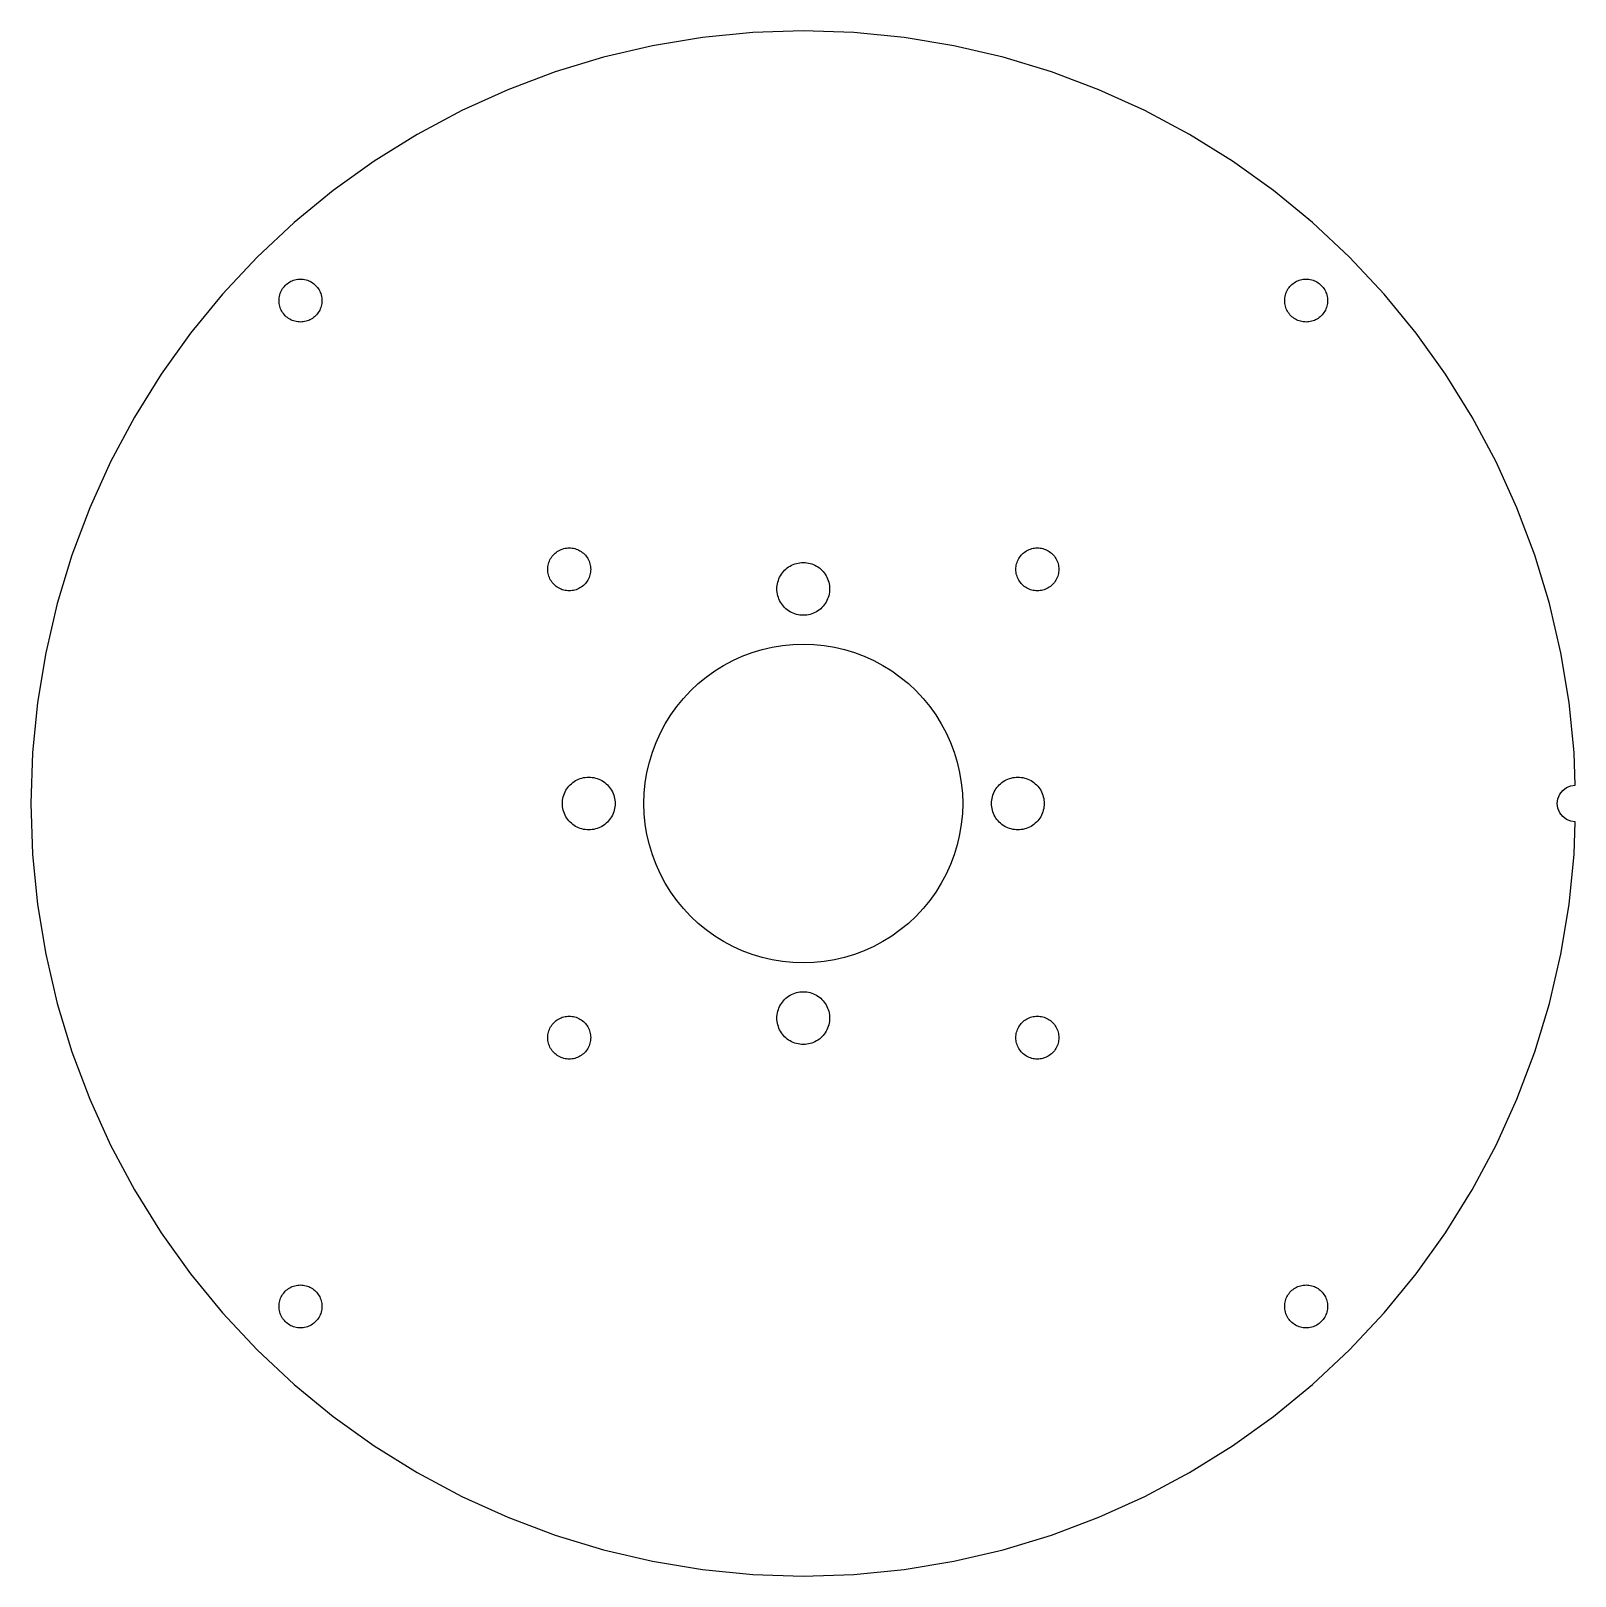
# Model space of a CAD drawing. Header units: metres. Extents: x -63 to 63, y -63 to 63.
import ezdxf

# ---------------------------------------------------------------- set-up
doc = ezdxf.new("R2010")
doc.units = ezdxf.units.M

msp = doc.modelspace()

# ---------------------------------------------------------------- linework, layer by layer
for p, q in [((0, 63), (-4.12039, 62.8651)), ((4.12039, 62.8651), (0, 63)), ((-12.2907, 61.7895), (-16.3056, 60.8533)), ((-8.22314, 62.461), (-12.2907, 61.7895)), ((-4.12039, 62.8651), (-8.22314, 62.461)), ((8.22314, 62.461), (4.12039, 62.8651)), ((12.2907, 61.7895), (8.22314, 62.461)), ((16.3056, 60.8533), (12.2907, 61.7895)), ((-16.3056, 60.8533), (-20.2507, 59.6566)), ((20.2507, 59.6566), (16.3056, 60.8533)), ((-20.2507, 59.6566), (-24.1091, 58.2044)), ((24.1091, 58.2044), (20.2507, 59.6566)), ((-24.1091, 58.2044), (-27.8642, 56.503)), ((27.8642, 56.503), (24.1091, 58.2044)), ((-27.8642, 56.503), (-31.5, 54.5596)), ((31.5, 54.5596), (27.8642, 56.503)), ((-31.5, 54.5596), (-35.0009, 52.3826)), ((35.0009, 52.3826), (31.5, 54.5596)), ((-35.0009, 52.3826), (-38.352, 49.9812)), ((38.352, 49.9812), (35.0009, 52.3826)), ((-38.352, 49.9812), (-41.5388, 47.3659)), ((41.5388, 47.3659), (38.352, 49.9812)), ((-41.5388, 47.3659), (-44.5477, 44.5477)), ((44.5477, 44.5477), (41.5388, 47.3659)), ((-44.5477, 44.5477), (-47.3659, 41.5388)), ((47.3659, 41.5388), (44.5477, 44.5477)), ((-42.6693, 41.5747), (-42.629, 41.6819)), ((-42.629, 41.6819), (-42.5817, 41.7862)), ((-42.5817, 41.7862), (-42.5277, 41.8872)), ((-42.5277, 41.8872), (-42.4673, 41.9844)), ((-42.4673, 41.9844), (-42.4006, 42.0775)), ((-42.4006, 42.0775), (-42.3279, 42.166)), ((-42.3279, 42.166), (-42.2496, 42.2496)), ((-42.2496, 42.2496), (-42.166, 42.3279)), ((-42.166, 42.3279), (-42.0775, 42.4006)), ((-42.0775, 42.4006), (-41.9844, 42.4673)), ((-41.9844, 42.4673), (-41.8872, 42.5277)), ((-41.8872, 42.5277), (-41.7862, 42.5817)), ((-41.7862, 42.5817), (-41.6819, 42.629)), ((-41.6819, 42.629), (-41.5747, 42.6693)), ((-41.5747, 42.6693), (-41.4651, 42.7026)), ((-41.4651, 42.7026), (-41.3536, 42.7286)), ((-41.3536, 42.7286), (-41.2406, 42.7472)), ((-41.2406, 42.7472), (-41.1266, 42.7584)), ((-41.1266, 42.7584), (-41.0122, 42.7622)), ((-41.0122, 42.7622), (-40.8977, 42.7584)), ((-40.8977, 42.7584), (-40.7838, 42.7472)), ((-40.7838, 42.7472), (-40.6708, 42.7286)), ((-40.6708, 42.7286), (-40.5592, 42.7026)), ((-40.5592, 42.7026), (-40.4497, 42.6693)), ((-40.4497, 42.6693), (-40.3425, 42.629)), ((-40.3425, 42.629), (-40.2382, 42.5817)), ((-40.2382, 42.5817), (-40.1372, 42.5277)), ((-40.1372, 42.5277), (-40.0399, 42.4673)), ((-40.0399, 42.4673), (-39.9469, 42.4006)), ((-39.9469, 42.4006), (-39.8583, 42.3279)), ((-39.8583, 42.3279), (-39.7747, 42.2496)), ((-39.7747, 42.2496), (-39.6965, 42.166)), ((-39.6965, 42.166), (-39.6238, 42.0775)), ((-39.6238, 42.0775), (-39.5571, 41.9844)), ((-39.5571, 41.9844), (-39.4966, 41.8872)), ((-39.4966, 41.8872), (-39.4427, 41.7862)), ((-39.4427, 41.7862), (-39.3954, 41.6819)), ((-39.3954, 41.6819), (-39.3551, 41.5747)), ((39.3551, 41.5747), (39.3954, 41.6819)), ((39.3954, 41.6819), (39.4427, 41.7862)), ((39.4427, 41.7862), (39.4966, 41.8872)), ((39.4966, 41.8872), (39.5571, 41.9844)), ((39.5571, 41.9844), (39.6238, 42.0775)), ((39.6238, 42.0775), (39.6965, 42.166)), ((39.6965, 42.166), (39.7747, 42.2496)), ((39.7747, 42.2496), (39.8583, 42.3279)), ((39.8583, 42.3279), (39.9469, 42.4006)), ((39.9469, 42.4006), (40.0399, 42.4673)), ((40.0399, 42.4673), (40.1372, 42.5277)), ((40.1372, 42.5277), (40.2382, 42.5817)), ((40.2382, 42.5817), (40.3425, 42.629)), ((40.3425, 42.629), (40.4497, 42.6693)), ((40.4497, 42.6693), (40.5592, 42.7026)), ((40.5592, 42.7026), (40.6708, 42.7286)), ((40.6708, 42.7286), (40.7838, 42.7472)), ((40.7838, 42.7472), (40.8977, 42.7584)), ((40.8977, 42.7584), (41.0122, 42.7622)), ((41.0122, 42.7622), (41.1266, 42.7584)), ((41.1266, 42.7584), (41.2406, 42.7472)), ((41.2406, 42.7472), (41.3536, 42.7286)), ((41.3536, 42.7286), (41.4651, 42.7026)), ((41.4651, 42.7026), (41.5747, 42.6693)), ((41.5747, 42.6693), (41.6819, 42.629)), ((41.6819, 42.629), (41.7862, 42.5817)), ((41.7862, 42.5817), (41.8872, 42.5277)), ((41.8872, 42.5277), (41.9844, 42.4673)), ((41.9844, 42.4673), (42.0775, 42.4006)), ((42.0775, 42.4006), (42.166, 42.3279)), ((42.166, 42.3279), (42.2496, 42.2496)), ((42.2496, 42.2496), (42.3279, 42.166)), ((42.3279, 42.166), (42.4006, 42.0775)), ((42.4006, 42.0775), (42.4673, 41.9844)), ((42.4673, 41.9844), (42.5277, 41.8872)), ((42.5277, 41.8872), (42.5817, 41.7862)), ((42.5817, 41.7862), (42.629, 41.6819)), ((42.629, 41.6819), (42.6693, 41.5747)), ((-47.3659, 41.5388), (-49.9812, 38.352)), ((-42.7622, 41.0122), (-42.7584, 41.1266)), ((-42.7584, 40.8977), (-42.7622, 41.0122)), ((-42.7584, 41.1266), (-42.7472, 41.2406)), ((-42.7472, 40.7838), (-42.7584, 40.8977)), ((-42.7472, 41.2406), (-42.7286, 41.3536)), ((-42.7286, 40.6708), (-42.7472, 40.7838)), ((-42.7286, 41.3536), (-42.7026, 41.4651)), ((-42.7026, 40.5592), (-42.7286, 40.6708)), ((-42.7026, 41.4651), (-42.6693, 41.5747)), ((-42.6693, 40.4497), (-42.7026, 40.5592)), ((-42.629, 40.3425), (-42.6693, 40.4497)), ((-42.5817, 40.2382), (-42.629, 40.3425)), ((-39.3954, 40.3425), (-39.4427, 40.2382)), ((-39.3551, 40.4497), (-39.3954, 40.3425)), ((-39.3551, 41.5747), (-39.3218, 41.4651)), ((-39.3218, 40.5592), (-39.3551, 40.4497)), ((-39.3218, 41.4651), (-39.2958, 41.3536)), ((-39.2958, 40.6708), (-39.3218, 40.5592)), ((-39.2958, 41.3536), (-39.2772, 41.2406)), ((-39.2772, 40.7838), (-39.2958, 40.6708)), ((-39.2772, 41.2406), (-39.2659, 41.1266)), ((-39.2659, 40.8977), (-39.2772, 40.7838)), ((-39.2659, 41.1266), (-39.2622, 41.0122)), ((-39.2622, 41.0122), (-39.2659, 40.8977)), ((39.2622, 41.0122), (39.2659, 41.1266)), ((39.2659, 40.8977), (39.2622, 41.0122)), ((39.2659, 41.1266), (39.2772, 41.2406)), ((39.2772, 40.7838), (39.2659, 40.8977)), ((39.2772, 41.2406), (39.2958, 41.3536)), ((39.2958, 40.6708), (39.2772, 40.7838)), ((39.2958, 41.3536), (39.3218, 41.4651)), ((39.3218, 40.5592), (39.2958, 40.6708)), ((39.3218, 41.4651), (39.3551, 41.5747)), ((39.3551, 40.4497), (39.3218, 40.5592)), ((39.3954, 40.3425), (39.3551, 40.4497)), ((39.4427, 40.2382), (39.3954, 40.3425)), ((42.629, 40.3425), (42.5817, 40.2382)), ((42.6693, 40.4497), (42.629, 40.3425)), ((42.6693, 41.5747), (42.7026, 41.4651)), ((42.7026, 40.5592), (42.6693, 40.4497)), ((42.7026, 41.4651), (42.7286, 41.3536)), ((42.7286, 40.6708), (42.7026, 40.5592)), ((42.7286, 41.3536), (42.7472, 41.2406)), ((42.7472, 40.7838), (42.7286, 40.6708)), ((42.7472, 41.2406), (42.7584, 41.1266)), ((42.7584, 40.8977), (42.7472, 40.7838)), ((42.7584, 41.1266), (42.7622, 41.0122)), ((42.7622, 41.0122), (42.7584, 40.8977)), ((49.9812, 38.352), (47.3659, 41.5388)), ((-42.5277, 40.1372), (-42.5817, 40.2382)), ((-42.4673, 40.0399), (-42.5277, 40.1372)), ((-42.4006, 39.9469), (-42.4673, 40.0399)), ((-42.3279, 39.8583), (-42.4006, 39.9469)), ((-42.2496, 39.7747), (-42.3279, 39.8583)), ((-42.166, 39.6965), (-42.2496, 39.7747)), ((-42.0775, 39.6238), (-42.166, 39.6965)), ((-41.9844, 39.5571), (-42.0775, 39.6238)), ((-41.8872, 39.4966), (-41.9844, 39.5571)), ((-41.7862, 39.4427), (-41.8872, 39.4966)), ((-41.6819, 39.3954), (-41.7862, 39.4427)), ((-41.5747, 39.3551), (-41.6819, 39.3954)), ((-41.4651, 39.3218), (-41.5747, 39.3551)), ((-41.3536, 39.2958), (-41.4651, 39.3218)), ((-41.2406, 39.2772), (-41.3536, 39.2958)), ((-41.1266, 39.2659), (-41.2406, 39.2772)), ((-41.0122, 39.2622), (-41.1266, 39.2659)), ((-40.8977, 39.2659), (-41.0122, 39.2622)), ((-40.7838, 39.2772), (-40.8977, 39.2659)), ((-40.6708, 39.2958), (-40.7838, 39.2772)), ((-40.5592, 39.3218), (-40.6708, 39.2958)), ((-40.4497, 39.3551), (-40.5592, 39.3218)), ((-40.3425, 39.3954), (-40.4497, 39.3551)), ((-40.2382, 39.4427), (-40.3425, 39.3954)), ((-40.1372, 39.4966), (-40.2382, 39.4427)), ((-40.0399, 39.5571), (-40.1372, 39.4966)), ((-39.9469, 39.6238), (-40.0399, 39.5571)), ((-39.8583, 39.6965), (-39.9469, 39.6238)), ((-39.7747, 39.7747), (-39.8583, 39.6965)), ((-39.6965, 39.8583), (-39.7747, 39.7747)), ((-39.6238, 39.9469), (-39.6965, 39.8583)), ((-39.5571, 40.0399), (-39.6238, 39.9469)), ((-39.4966, 40.1372), (-39.5571, 40.0399)), ((-39.4427, 40.2382), (-39.4966, 40.1372)), ((39.4966, 40.1372), (39.4427, 40.2382)), ((39.5571, 40.0399), (39.4966, 40.1372)), ((39.6238, 39.9469), (39.5571, 40.0399)), ((39.6965, 39.8583), (39.6238, 39.9469)), ((39.7747, 39.7747), (39.6965, 39.8583)), ((39.8583, 39.6965), (39.7747, 39.7747)), ((39.9469, 39.6238), (39.8583, 39.6965)), ((40.0399, 39.5571), (39.9469, 39.6238)), ((40.1372, 39.4966), (40.0399, 39.5571)), ((40.2382, 39.4427), (40.1372, 39.4966)), ((40.3425, 39.3954), (40.2382, 39.4427)), ((40.4497, 39.3551), (40.3425, 39.3954)), ((40.5592, 39.3218), (40.4497, 39.3551)), ((40.6708, 39.2958), (40.5592, 39.3218)), ((40.7838, 39.2772), (40.6708, 39.2958)), ((40.8977, 39.2659), (40.7838, 39.2772)), ((41.0122, 39.2622), (40.8977, 39.2659)), ((41.1266, 39.2659), (41.0122, 39.2622)), ((41.2406, 39.2772), (41.1266, 39.2659)), ((41.3536, 39.2958), (41.2406, 39.2772)), ((41.4651, 39.3218), (41.3536, 39.2958)), ((41.5747, 39.3551), (41.4651, 39.3218)), ((41.6819, 39.3954), (41.5747, 39.3551)), ((41.7862, 39.4427), (41.6819, 39.3954)), ((41.8872, 39.4966), (41.7862, 39.4427)), ((41.9844, 39.5571), (41.8872, 39.4966)), ((42.0775, 39.6238), (41.9844, 39.5571)), ((42.166, 39.6965), (42.0775, 39.6238)), ((42.2496, 39.7747), (42.166, 39.6965)), ((42.3279, 39.8583), (42.2496, 39.7747)), ((42.4006, 39.9469), (42.3279, 39.8583)), ((42.4673, 40.0399), (42.4006, 39.9469)), ((42.5277, 40.1372), (42.4673, 40.0399)), ((42.5817, 40.2382), (42.5277, 40.1372)), ((-49.9812, 38.352), (-52.3826, 35.0009)), ((52.3826, 35.0009), (49.9812, 38.352)), ((-52.3826, 35.0009), (-54.5596, 31.5)), ((54.5596, 31.5), (52.3826, 35.0009)), ((-54.5596, 31.5), (-56.503, 27.8642)), ((56.503, 27.8642), (54.5596, 31.5)), ((-56.503, 27.8642), (-58.2044, 24.1091)), ((58.2044, 24.1091), (56.503, 27.8642)), ((-58.2044, 24.1091), (-59.6566, 20.2507)), ((59.6566, 20.2507), (58.2044, 24.1091)), ((-59.6566, 20.2507), (-60.8533, 16.3056)), ((-20.4802, 20.1572), (-20.4076, 20.2457)), ((-20.4076, 20.2457), (-20.3293, 20.3293)), ((-20.3293, 20.3293), (-20.2457, 20.4076)), ((-20.2457, 20.4076), (-20.1572, 20.4802)), ((-20.1572, 20.4802), (-20.0641, 20.547)), ((-20.0641, 20.547), (-19.9669, 20.6074)), ((-19.9669, 20.6074), (-19.8659, 20.6614)), ((-19.8659, 20.6614), (-19.7616, 20.7087)), ((-19.7616, 20.7087), (-19.6544, 20.749)), ((-19.6544, 20.749), (-19.5448, 20.7822)), ((-19.5448, 20.7822), (-19.4333, 20.8082)), ((-19.4333, 20.8082), (-19.3203, 20.8269)), ((-19.3203, 20.8269), (-19.2063, 20.8381)), ((-19.2063, 20.8381), (-19.0919, 20.8419)), ((-19.0919, 20.8419), (-18.9774, 20.8381)), ((-18.9774, 20.8381), (-18.8634, 20.8269)), ((-18.8634, 20.8269), (-18.7505, 20.8082)), ((-18.7505, 20.8082), (-18.6389, 20.7822)), ((-18.6389, 20.7822), (-18.5294, 20.749)), ((-18.5294, 20.749), (-18.4222, 20.7087)), ((-18.4222, 20.7087), (-18.3179, 20.6614)), ((-18.3179, 20.6614), (-18.2169, 20.6074)), ((-18.2169, 20.6074), (-18.1196, 20.547)), ((-18.1196, 20.547), (-18.0266, 20.4802)), ((-18.0266, 20.4802), (-17.938, 20.4076)), ((-17.938, 20.4076), (-17.8544, 20.3293)), ((-17.8544, 20.3293), (-17.7762, 20.2457)), ((-17.7762, 20.2457), (-17.7035, 20.1572)), ((17.7035, 20.1572), (17.7762, 20.2457)), ((17.7762, 20.2457), (17.8544, 20.3293)), ((17.8544, 20.3293), (17.938, 20.4076)), ((17.938, 20.4076), (18.0266, 20.4802)), ((18.0266, 20.4802), (18.1196, 20.547)), ((18.1196, 20.547), (18.2169, 20.6074)), ((18.2169, 20.6074), (18.3179, 20.6614)), ((18.3179, 20.6614), (18.4222, 20.7087)), ((18.4222, 20.7087), (18.5294, 20.749)), ((18.5294, 20.749), (18.6389, 20.7822)), ((18.6389, 20.7822), (18.7505, 20.8082)), ((18.7505, 20.8082), (18.8634, 20.8269)), ((18.8634, 20.8269), (18.9774, 20.8381)), ((18.9774, 20.8381), (19.0919, 20.8419)), ((19.0919, 20.8419), (19.2063, 20.8381)), ((19.2063, 20.8381), (19.3203, 20.8269)), ((19.3203, 20.8269), (19.4333, 20.8082)), ((19.4333, 20.8082), (19.5448, 20.7822)), ((19.5448, 20.7822), (19.6544, 20.749)), ((19.6544, 20.749), (19.7616, 20.7087)), ((19.7616, 20.7087), (19.8659, 20.6614)), ((19.8659, 20.6614), (19.9669, 20.6074)), ((19.9669, 20.6074), (20.0641, 20.547)), ((20.0641, 20.547), (20.1572, 20.4802)), ((20.1572, 20.4802), (20.2457, 20.4076)), ((20.2457, 20.4076), (20.3293, 20.3293)), ((20.3293, 20.3293), (20.4076, 20.2457)), ((20.4076, 20.2457), (20.4802, 20.1572)), ((60.8533, 16.3056), (59.6566, 20.2507)), ((-20.8419, 19.0919), (-20.8381, 19.2063)), ((-20.8381, 18.9774), (-20.8419, 19.0919)), ((-20.8381, 19.2063), (-20.8269, 19.3203)), ((-20.8269, 18.8634), (-20.8381, 18.9774)), ((-20.8269, 19.3203), (-20.8082, 19.4333)), ((-20.8082, 19.4333), (-20.7822, 19.5448)), ((-20.7822, 19.5448), (-20.749, 19.6544)), ((-20.749, 19.6544), (-20.7087, 19.7616)), ((-20.7087, 19.7616), (-20.6614, 19.8659)), ((-20.6614, 19.8659), (-20.6074, 19.9669)), ((-20.6074, 19.9669), (-20.547, 20.0641)), ((-20.547, 20.0641), (-20.4802, 20.1572)), ((-17.7035, 20.1572), (-17.6368, 20.0641)), ((-17.6368, 20.0641), (-17.5763, 19.9669)), ((-17.5763, 19.9669), (-17.5224, 19.8659)), ((-17.5224, 19.8659), (-17.4751, 19.7616)), ((-17.4751, 19.7616), (-17.4348, 19.6544)), ((-17.4348, 19.6544), (-17.4015, 19.5448)), ((-17.4015, 19.5448), (-17.3755, 19.4333)), ((-17.3755, 19.4333), (-17.3568, 19.3203)), ((-17.3568, 19.3203), (-17.3456, 19.2063)), ((-17.3456, 18.9774), (-17.3568, 18.8634)), ((-17.3456, 19.2063), (-17.3419, 19.0919)), ((-17.3419, 19.0919), (-17.3456, 18.9774)), ((-1.7057, 18.8088), (-1.61646, 18.9176)), ((-1.61646, 18.9176), (-1.52028, 19.0203)), ((-1.52028, 19.0203), (-1.41759, 19.1165)), ((-1.41759, 19.1165), (-1.30882, 19.2057)), ((-1.30882, 19.2057), (-1.19447, 19.2877)), ((-1.19447, 19.2877), (-1.075, 19.362)), ((-1.075, 19.362), (-0.950912, 19.4283)), ((-0.950912, 19.4283), (-0.822769, 19.4863)), ((-0.822769, 19.4863), (-0.691086, 19.5359)), ((-0.691086, 19.5359), (-0.556458, 19.5767)), ((-0.556458, 19.5767), (-0.419434, 19.6087)), ((-0.419434, 19.6087), (-0.280624, 19.6316)), ((-0.280624, 19.6316), (-0.14061, 19.6454)), ((-0.14061, 19.6454), (0, 19.65)), ((0, 19.65), (0.14061, 19.6454)), ((0.14061, 19.6454), (0.280624, 19.6316)), ((0.280624, 19.6316), (0.419434, 19.6087)), ((0.419434, 19.6087), (0.556458, 19.5767)), ((0.556458, 19.5767), (0.691086, 19.5359)), ((0.691086, 19.5359), (0.822769, 19.4863)), ((0.822769, 19.4863), (0.950912, 19.4283)), ((0.950912, 19.4283), (1.075, 19.362)), ((1.075, 19.362), (1.19447, 19.2877)), ((1.19447, 19.2877), (1.30882, 19.2057)), ((1.30882, 19.2057), (1.41759, 19.1165)), ((1.41759, 19.1165), (1.52028, 19.0203)), ((1.52028, 19.0203), (1.61646, 18.9176)), ((1.61646, 18.9176), (1.7057, 18.8088)), ((17.3419, 19.0919), (17.3456, 19.2063)), ((17.3456, 18.9774), (17.3419, 19.0919)), ((17.3456, 19.2063), (17.3568, 19.3203)), ((17.3568, 18.8634), (17.3456, 18.9774)), ((17.3568, 19.3203), (17.3755, 19.4333)), ((17.3755, 19.4333), (17.4015, 19.5448)), ((17.4015, 19.5448), (17.4348, 19.6544)), ((17.4348, 19.6544), (17.4751, 19.7616)), ((17.4751, 19.7616), (17.5224, 19.8659)), ((17.5224, 19.8659), (17.5763, 19.9669)), ((17.5763, 19.9669), (17.6368, 20.0641)), ((17.6368, 20.0641), (17.7035, 20.1572)), ((20.4802, 20.1572), (20.547, 20.0641)), ((20.547, 20.0641), (20.6074, 19.9669)), ((20.6074, 19.9669), (20.6614, 19.8659)), ((20.6614, 19.8659), (20.7087, 19.7616)), ((20.7087, 19.7616), (20.749, 19.6544)), ((20.749, 19.6544), (20.7822, 19.5448)), ((20.7822, 19.5448), (20.8082, 19.4333)), ((20.8082, 19.4333), (20.8269, 19.3203)), ((20.8269, 19.3203), (20.8381, 19.2063)), ((20.8381, 18.9774), (20.8269, 18.8634)), ((20.8381, 19.2063), (20.8419, 19.0919)), ((20.8419, 19.0919), (20.8381, 18.9774)), ((-20.8082, 18.7505), (-20.8269, 18.8634)), ((-20.7822, 18.6389), (-20.8082, 18.7505)), ((-20.749, 18.5294), (-20.7822, 18.6389)), ((-20.7087, 18.4222), (-20.749, 18.5294)), ((-20.6614, 18.3179), (-20.7087, 18.4222)), ((-20.6074, 18.2169), (-20.6614, 18.3179)), ((-20.547, 18.1196), (-20.6074, 18.2169)), ((-20.4802, 18.0266), (-20.547, 18.1196)), ((-20.4076, 17.938), (-20.4802, 18.0266)), ((-20.3293, 17.8544), (-20.4076, 17.938)), ((-20.2457, 17.7762), (-20.3293, 17.8544)), ((-20.1572, 17.7035), (-20.2457, 17.7762)), ((-20.0641, 17.6368), (-20.1572, 17.7035)), ((-18.0266, 17.7035), (-18.1196, 17.6368)), ((-17.938, 17.7762), (-18.0266, 17.7035)), ((-17.8544, 17.8544), (-17.938, 17.7762)), ((-17.7762, 17.938), (-17.8544, 17.8544)), ((-17.7035, 18.0266), (-17.7762, 17.938)), ((-17.6368, 18.1196), (-17.7035, 18.0266)), ((-17.5763, 18.2169), (-17.6368, 18.1196)), ((-17.5224, 18.3179), (-17.5763, 18.2169)), ((-17.4751, 18.4222), (-17.5224, 18.3179)), ((-17.4348, 18.5294), (-17.4751, 18.4222)), ((-17.4015, 18.6389), (-17.4348, 18.5294)), ((-17.3755, 18.7505), (-17.4015, 18.6389)), ((-17.3568, 18.8634), (-17.3755, 18.7505)), ((-2.14999, 17.5), (-2.14539, 17.6406)), ((-2.14539, 17.6406), (-2.13159, 17.7806)), ((-2.13159, 17.7806), (-2.10867, 17.9194)), ((-2.10867, 17.9194), (-2.07674, 18.0565)), ((-2.07674, 18.0565), (-2.03589, 18.1911)), ((-2.03589, 18.1911), (-1.98633, 18.3228)), ((-1.98633, 18.3228), (-1.92827, 18.4509)), ((-1.92827, 18.4509), (-1.86195, 18.575)), ((-1.86195, 18.575), (-1.78766, 18.6945)), ((-1.78766, 18.6945), (-1.7057, 18.8088)), ((1.7057, 18.8088), (1.78766, 18.6945)), ((1.78766, 18.6945), (1.86195, 18.575)), ((1.86195, 18.575), (1.92827, 18.4509)), ((1.92827, 18.4509), (1.98633, 18.3228)), ((1.98633, 18.3228), (2.03589, 18.1911)), ((2.03589, 18.1911), (2.07674, 18.0565)), ((2.07674, 18.0565), (2.10867, 17.9194)), ((2.10867, 17.9194), (2.13159, 17.7806)), ((2.13159, 17.7806), (2.14539, 17.6406)), ((2.14539, 17.6406), (2.14999, 17.5)), ((17.3755, 18.7505), (17.3568, 18.8634)), ((17.4015, 18.6389), (17.3755, 18.7505)), ((17.4348, 18.5294), (17.4015, 18.6389)), ((17.4751, 18.4222), (17.4348, 18.5294)), ((17.5224, 18.3179), (17.4751, 18.4222)), ((17.5763, 18.2169), (17.5224, 18.3179)), ((17.6368, 18.1196), (17.5763, 18.2169)), ((17.7035, 18.0266), (17.6368, 18.1196)), ((17.7762, 17.938), (17.7035, 18.0266)), ((17.8544, 17.8544), (17.7762, 17.938)), ((17.938, 17.7762), (17.8544, 17.8544)), ((18.0266, 17.7035), (17.938, 17.7762)), ((18.1196, 17.6368), (18.0266, 17.7035)), ((20.1572, 17.7035), (20.0641, 17.6368)), ((20.2457, 17.7762), (20.1572, 17.7035)), ((20.3293, 17.8544), (20.2457, 17.7762)), ((20.4076, 17.938), (20.3293, 17.8544)), ((20.4802, 18.0266), (20.4076, 17.938)), ((20.547, 18.1196), (20.4802, 18.0266)), ((20.6074, 18.2169), (20.547, 18.1196)), ((20.6614, 18.3179), (20.6074, 18.2169)), ((20.7087, 18.4222), (20.6614, 18.3179)), ((20.749, 18.5294), (20.7087, 18.4222)), ((20.7822, 18.6389), (20.749, 18.5294)), ((20.8082, 18.7505), (20.7822, 18.6389)), ((20.8269, 18.8634), (20.8082, 18.7505)), ((-19.9669, 17.5763), (-20.0641, 17.6368)), ((-19.8659, 17.5224), (-19.9669, 17.5763)), ((-19.7616, 17.4751), (-19.8659, 17.5224)), ((-19.6544, 17.4348), (-19.7616, 17.4751)), ((-19.5448, 17.4015), (-19.6544, 17.4348)), ((-19.4333, 17.3755), (-19.5448, 17.4015)), ((-19.3203, 17.3568), (-19.4333, 17.3755)), ((-19.2063, 17.3456), (-19.3203, 17.3568)), ((-19.0919, 17.3419), (-19.2063, 17.3456)), ((-18.9774, 17.3456), (-19.0919, 17.3419)), ((-18.8634, 17.3568), (-18.9774, 17.3456)), ((-18.7505, 17.3755), (-18.8634, 17.3568)), ((-18.6389, 17.4015), (-18.7505, 17.3755)), ((-18.5294, 17.4348), (-18.6389, 17.4015)), ((-18.4222, 17.4751), (-18.5294, 17.4348)), ((-18.3179, 17.5224), (-18.4222, 17.4751)), ((-18.2169, 17.5763), (-18.3179, 17.5224)), ((-18.1196, 17.6368), (-18.2169, 17.5763)), ((-2.14539, 17.3594), (-2.14999, 17.5)), ((-2.13159, 17.2194), (-2.14539, 17.3594)), ((-2.10867, 17.0806), (-2.13159, 17.2194)), ((-2.07674, 16.9435), (-2.10867, 17.0806)), ((-2.03589, 16.8089), (-2.07674, 16.9435)), ((-1.98633, 16.6772), (-2.03589, 16.8089)), ((-1.92827, 16.5491), (-1.98633, 16.6772)), ((-1.86195, 16.425), (-1.92827, 16.5491)), ((-1.78766, 16.3055), (-1.86195, 16.425)), ((1.86195, 16.425), (1.78766, 16.3055)), ((1.92827, 16.5491), (1.86195, 16.425)), ((1.98633, 16.6772), (1.92827, 16.5491)), ((2.03589, 16.8089), (1.98633, 16.6772)), ((2.07674, 16.9435), (2.03589, 16.8089)), ((2.10867, 17.0806), (2.07674, 16.9435)), ((2.13159, 17.2194), (2.10867, 17.0806)), ((2.14539, 17.3594), (2.13159, 17.2194)), ((2.14999, 17.5), (2.14539, 17.3594)), ((18.2169, 17.5763), (18.1196, 17.6368)), ((18.3179, 17.5224), (18.2169, 17.5763)), ((18.4222, 17.4751), (18.3179, 17.5224)), ((18.5294, 17.4348), (18.4222, 17.4751)), ((18.6389, 17.4015), (18.5294, 17.4348)), ((18.7505, 17.3755), (18.6389, 17.4015)), ((18.8634, 17.3568), (18.7505, 17.3755)), ((18.9774, 17.3456), (18.8634, 17.3568)), ((19.0919, 17.3419), (18.9774, 17.3456)), ((19.2063, 17.3456), (19.0919, 17.3419)), ((19.3203, 17.3568), (19.2063, 17.3456)), ((19.4333, 17.3755), (19.3203, 17.3568)), ((19.5448, 17.4015), (19.4333, 17.3755)), ((19.6544, 17.4348), (19.5448, 17.4015)), ((19.7616, 17.4751), (19.6544, 17.4348)), ((19.8659, 17.5224), (19.7616, 17.4751)), ((19.9669, 17.5763), (19.8659, 17.5224)), ((20.0641, 17.6368), (19.9669, 17.5763)), ((-60.8533, 16.3056), (-61.7895, 12.2907)), ((-1.7057, 16.1912), (-1.78766, 16.3055)), ((-1.61646, 16.0824), (-1.7057, 16.1912)), ((-1.52028, 15.9797), (-1.61646, 16.0824)), ((-1.41759, 15.8835), (-1.52028, 15.9797)), ((-1.30882, 15.7943), (-1.41759, 15.8835)), ((-1.19447, 15.7123), (-1.30882, 15.7943)), ((-1.075, 15.638), (-1.19447, 15.7123)), ((-0.950912, 15.5717), (-1.075, 15.638)), ((-0.822769, 15.5137), (-0.950912, 15.5717)), ((-0.691086, 15.4641), (-0.822769, 15.5137)), ((-0.556458, 15.4232), (-0.691086, 15.4641)), ((-0.419434, 15.3913), (-0.556458, 15.4232)), ((-0.280624, 15.3684), (-0.419434, 15.3913)), ((-0.14061, 15.3546), (-0.280624, 15.3684)), ((0, 15.35), (-0.14061, 15.3546)), ((0.14061, 15.3546), (0, 15.35)), ((0.280624, 15.3684), (0.14061, 15.3546)), ((0.419434, 15.3913), (0.280624, 15.3684)), ((0.556458, 15.4232), (0.419434, 15.3913)), ((0.691086, 15.4641), (0.556458, 15.4232)), ((0.822769, 15.5137), (0.691086, 15.4641)), ((0.950912, 15.5717), (0.822769, 15.5137)), ((1.075, 15.638), (0.950912, 15.5717)), ((1.19447, 15.7123), (1.075, 15.638)), ((1.30882, 15.7943), (1.19447, 15.7123)), ((1.41759, 15.8835), (1.30882, 15.7943)), ((1.52028, 15.9797), (1.41759, 15.8835)), ((1.61646, 16.0824), (1.52028, 15.9797)), ((1.7057, 16.1912), (1.61646, 16.0824)), ((1.78766, 16.3055), (1.7057, 16.1912)), ((61.7895, 12.2907), (60.8533, 16.3056)), ((-3.36464, 12.557), (-2.53616, 12.7502)), ((-2.53616, 12.7502), (-1.69684, 12.8888)), ((-1.69684, 12.8888), (-0.850235, 12.9722)), ((-0.850235, 12.9722), (0, 13)), ((0, 13), (0.850235, 12.9722)), ((0.850235, 12.9722), (1.69684, 12.8888)), ((1.69684, 12.8888), (2.53616, 12.7502)), ((2.53616, 12.7502), (3.36464, 12.557)), ((-61.7895, 12.2907), (-62.461, 8.22314)), ((-6.5, 11.2583), (-5.74974, 11.6593)), ((-5.74974, 11.6593), (-4.97488, 12.0104)), ((-4.97488, 12.0104), (-4.17871, 12.3101)), ((-4.17871, 12.3101), (-3.36464, 12.557)), ((3.36464, 12.557), (4.17871, 12.3101)), ((4.17871, 12.3101), (4.97488, 12.0104)), ((4.97488, 12.0104), (5.74974, 11.6593)), ((5.74974, 11.6593), (6.5, 11.2583)), ((62.461, 8.22314), (61.7895, 12.2907)), ((-8.57149, 9.77391), (-7.91389, 10.3136)), ((-7.91389, 10.3136), (-7.22241, 10.8091)), ((-7.22241, 10.8091), (-6.5, 11.2583)), ((6.5, 11.2583), (7.22241, 10.8091)), ((7.22241, 10.8091), (7.91389, 10.3136)), ((7.91389, 10.3136), (8.57149, 9.77391)), ((-9.77391, 8.57149), (-9.19238, 9.19238)), ((-9.19238, 9.19238), (-8.57149, 9.77391)), ((8.57149, 9.77391), (9.19238, 9.19238)), ((9.19238, 9.19238), (9.77391, 8.57149)), ((-62.461, 8.22314), (-62.8651, 4.12039)), ((-10.8091, 7.22241), (-10.3136, 7.91389)), ((-10.3136, 7.91389), (-9.77391, 8.57149)), ((9.77391, 8.57149), (10.3136, 7.91389)), ((10.3136, 7.91389), (10.8091, 7.22241)), ((62.8651, 4.12039), (62.461, 8.22314)), ((-11.6593, 5.74974), (-11.2583, 6.5)), ((-11.2583, 6.5), (-10.8091, 7.22241)), ((10.8091, 7.22241), (11.2583, 6.5)), ((11.2583, 6.5), (11.6593, 5.74974)), ((-12.0104, 4.97488), (-11.6593, 5.74974)), ((11.6593, 5.74974), (12.0104, 4.97488)), ((-62.8651, 4.12039), (-63, 0)), ((-12.557, 3.36464), (-12.3101, 4.17871)), ((-12.3101, 4.17871), (-12.0104, 4.97488)), ((12.0104, 4.97488), (12.3101, 4.17871)), ((12.3101, 4.17871), (12.557, 3.36464)), ((62.9511, 1.49356), (62.8651, 4.12039)), ((-12.8888, 1.69684), (-12.7502, 2.53616)), ((-12.7502, 2.53616), (-12.557, 3.36464)), ((12.557, 3.36464), (12.7502, 2.53616)), ((12.7502, 2.53616), (12.8888, 1.69684)), ((-19.2877, 1.19447), (-19.2057, 1.30882)), ((-19.2057, 1.30882), (-19.1165, 1.41759)), ((-19.1165, 1.41759), (-19.0203, 1.52028)), ((-19.0203, 1.52028), (-18.9176, 1.61646)), ((-18.9176, 1.61646), (-18.8088, 1.7057)), ((-18.8088, 1.7057), (-18.6945, 1.78766)), ((-18.6945, 1.78766), (-18.575, 1.86195)), ((-18.575, 1.86195), (-18.4509, 1.92827)), ((-18.4509, 1.92827), (-18.3228, 1.98633)), ((-18.3228, 1.98633), (-18.1911, 2.03589)), ((-18.1911, 2.03589), (-18.0565, 2.07674)), ((-18.0565, 2.07674), (-17.9194, 2.10867)), ((-17.9194, 2.10867), (-17.7806, 2.13159)), ((-17.7806, 2.13159), (-17.6406, 2.14539)), ((-17.6406, 2.14539), (-17.5, 2.14999)), ((-17.5, 2.14999), (-17.3594, 2.14539)), ((-17.3594, 2.14539), (-17.2194, 2.13159)), ((-17.2194, 2.13159), (-17.0806, 2.10867)), ((-17.0806, 2.10867), (-16.9435, 2.07674)), ((-16.9435, 2.07674), (-16.8089, 2.03589)), ((-16.8089, 2.03589), (-16.6772, 1.98633)), ((-16.6772, 1.98633), (-16.5491, 1.92827)), ((-16.5491, 1.92827), (-16.425, 1.86195)), ((-16.425, 1.86195), (-16.3055, 1.78766)), ((-16.3055, 1.78766), (-16.1912, 1.7057)), ((-16.1912, 1.7057), (-16.0824, 1.61646)), ((-16.0824, 1.61646), (-15.9797, 1.52028)), ((-15.9797, 1.52028), (-15.8835, 1.41759)), ((-15.8835, 1.41759), (-15.7943, 1.30882)), ((-15.7943, 1.30882), (-15.7123, 1.19447)), ((-12.9722, 0.850235), (-12.8888, 1.69684)), ((12.8888, 1.69684), (12.9722, 0.850235)), ((15.7123, 1.19447), (15.7943, 1.30882)), ((15.7943, 1.30882), (15.8835, 1.41759)), ((15.8835, 1.41759), (15.9797, 1.52028)), ((15.9797, 1.52028), (16.0824, 1.61646)), ((16.0824, 1.61646), (16.1912, 1.7057)), ((16.1912, 1.7057), (16.3055, 1.78766)), ((16.3055, 1.78766), (16.425, 1.86195)), ((16.425, 1.86195), (16.5491, 1.92827)), ((16.5491, 1.92827), (16.6772, 1.98633)), ((16.6772, 1.98633), (16.8089, 2.03589)), ((16.8089, 2.03589), (16.9435, 2.07674)), ((16.9435, 2.07674), (17.0806, 2.10867)), ((17.0806, 2.10867), (17.2194, 2.13159)), ((17.2194, 2.13159), (17.3594, 2.14539)), ((17.3594, 2.14539), (17.5, 2.14999)), ((17.5, 2.14999), (17.6406, 2.14539)), ((17.6406, 2.14539), (17.7806, 2.13159)), ((17.7806, 2.13159), (17.9194, 2.10867)), ((17.9194, 2.10867), (18.0565, 2.07674)), ((18.0565, 2.07674), (18.1911, 2.03589)), ((18.1911, 2.03589), (18.3228, 1.98633)), ((18.3228, 1.98633), (18.4509, 1.92827)), ((18.4509, 1.92827), (18.575, 1.86195)), ((18.575, 1.86195), (18.6945, 1.78766)), ((18.6945, 1.78766), (18.8088, 1.7057)), ((18.8088, 1.7057), (18.9176, 1.61646)), ((18.9176, 1.61646), (19.0203, 1.52028)), ((19.0203, 1.52028), (19.1165, 1.41759)), ((19.1165, 1.41759), (19.2057, 1.30882)), ((19.2057, 1.30882), (19.2877, 1.19447)), ((61.9393, 1.06065), (62.25, 1.29903)), ((62.25, 1.29903), (62.6118, 1.44888)), ((62.6118, 1.44888), (62.9511, 1.49356)), ((-63, 0), (-62.8651, -4.12039)), ((-19.65, 0), (-19.6454, 0.14061)), ((-19.6454, -0.14061), (-19.65, 0)), ((-19.6454, 0.14061), (-19.6316, 0.280624)), ((-19.6316, 0.280624), (-19.6087, 0.419434)), ((-19.6087, 0.419434), (-19.5767, 0.556458)), ((-19.5767, 0.556458), (-19.5359, 0.691086)), ((-19.5359, 0.691086), (-19.4863, 0.822769)), ((-19.4863, 0.822769), (-19.4283, 0.950912)), ((-19.4283, 0.950912), (-19.362, 1.075)), ((-19.362, 1.075), (-19.2877, 1.19447)), ((-15.7123, 1.19447), (-15.638, 1.075)), ((-15.638, 1.075), (-15.5717, 0.950912)), ((-15.5717, 0.950912), (-15.5137, 0.822769)), ((-15.5137, 0.822769), (-15.4641, 0.691086)), ((-15.4641, 0.691086), (-15.4232, 0.556458)), ((-15.4232, 0.556458), (-15.3913, 0.419434)), ((-15.3913, 0.419434), (-15.3684, 0.280624)), ((-15.3684, 0.280624), (-15.3546, 0.14061)), ((-15.3546, 0.14061), (-15.35, 0)), ((-15.35, 0), (-15.3546, -0.14061)), ((-13, 0), (-12.9722, 0.850235)), ((-12.9722, -0.850235), (-13, 0)), ((12.9722, 0.850235), (13, 0)), ((13, 0), (12.9722, -0.850235)), ((15.35, 0), (15.3546, 0.14061)), ((15.3546, -0.14061), (15.35, 0)), ((15.3546, 0.14061), (15.3684, 0.280624)), ((15.3684, 0.280624), (15.3913, 0.419434)), ((15.3913, 0.419434), (15.4232, 0.556458)), ((15.4232, 0.556458), (15.4641, 0.691086)), ((15.4641, 0.691086), (15.5137, 0.822769)), ((15.5137, 0.822769), (15.5717, 0.950912)), ((15.5717, 0.950912), (15.638, 1.075)), ((15.638, 1.075), (15.7123, 1.19447)), ((19.2877, 1.19447), (19.362, 1.075)), ((19.362, 1.075), (19.4283, 0.950912)), ((19.4283, 0.950912), (19.4863, 0.822769)), ((19.4863, 0.822769), (19.5359, 0.691086)), ((19.5359, 0.691086), (19.5767, 0.556458)), ((19.5767, 0.556458), (19.6087, 0.419434)), ((19.6087, 0.419434), (19.6316, 0.280624)), ((19.6316, 0.280624), (19.6454, 0.14061)), ((19.6454, 0.14061), (19.65, 0)), ((19.65, 0), (19.6454, -0.14061)), ((61.5, 0), (61.5511, 0.388214)), ((61.5511, -0.388214), (61.5, 0)), ((61.5511, 0.388214), (61.701, 0.75)), ((61.701, 0.75), (61.9393, 1.06065)), ((-19.6316, -0.280624), (-19.6454, -0.14061)), ((-19.6087, -0.419434), (-19.6316, -0.280624)), ((-19.5767, -0.556458), (-19.6087, -0.419434)), ((-19.5359, -0.691086), (-19.5767, -0.556458)), ((-19.4863, -0.822769), (-19.5359, -0.691086)), ((-19.4283, -0.950912), (-19.4863, -0.822769)), ((-19.362, -1.075), (-19.4283, -0.950912)), ((-19.2877, -1.19447), (-19.362, -1.075)), ((-19.2057, -1.30882), (-19.2877, -1.19447)), ((-15.7123, -1.19447), (-15.7943, -1.30882)), ((-15.638, -1.075), (-15.7123, -1.19447)), ((-15.5717, -0.950912), (-15.638, -1.075)), ((-15.5137, -0.822769), (-15.5717, -0.950912)), ((-15.4641, -0.691086), (-15.5137, -0.822769)), ((-15.4232, -0.556458), (-15.4641, -0.691086)), ((-15.3913, -0.419434), (-15.4232, -0.556458)), ((-15.3684, -0.280624), (-15.3913, -0.419434)), ((-15.3546, -0.14061), (-15.3684, -0.280624)), ((-12.8888, -1.69684), (-12.9722, -0.850235)), ((12.9722, -0.850235), (12.8888, -1.69684)), ((15.3684, -0.280624), (15.3546, -0.14061)), ((15.3913, -0.419434), (15.3684, -0.280624)), ((15.4232, -0.556458), (15.3913, -0.419434)), ((15.4641, -0.691086), (15.4232, -0.556458)), ((15.5137, -0.822769), (15.4641, -0.691086)), ((15.5717, -0.950912), (15.5137, -0.822769)), ((15.638, -1.075), (15.5717, -0.950912)), ((15.7123, -1.19447), (15.638, -1.075)), ((15.7943, -1.30882), (15.7123, -1.19447)), ((19.2877, -1.19447), (19.2057, -1.30882)), ((19.362, -1.075), (19.2877, -1.19447)), ((19.4283, -0.950912), (19.362, -1.075)), ((19.4863, -0.822769), (19.4283, -0.950912)), ((19.5359, -0.691086), (19.4863, -0.822769)), ((19.5767, -0.556458), (19.5359, -0.691086)), ((19.6087, -0.419434), (19.5767, -0.556458)), ((19.6316, -0.280624), (19.6087, -0.419434)), ((19.6454, -0.14061), (19.6316, -0.280624)), ((61.701, -0.75), (61.5511, -0.388214)), ((61.9393, -1.06065), (61.701, -0.75)), ((62.25, -1.29903), (61.9393, -1.06065)), ((-19.1165, -1.41759), (-19.2057, -1.30882)), ((-19.0203, -1.52028), (-19.1165, -1.41759)), ((-18.9176, -1.61646), (-19.0203, -1.52028)), ((-18.8088, -1.7057), (-18.9176, -1.61646)), ((-18.6945, -1.78766), (-18.8088, -1.7057)), ((-18.575, -1.86195), (-18.6945, -1.78766)), ((-18.4509, -1.92827), (-18.575, -1.86195)), ((-18.3228, -1.98633), (-18.4509, -1.92827)), ((-18.1911, -2.03589), (-18.3228, -1.98633)), ((-18.0565, -2.07674), (-18.1911, -2.03589)), ((-17.9194, -2.10867), (-18.0565, -2.07674)), ((-17.7806, -2.13159), (-17.9194, -2.10867)), ((-17.6406, -2.14539), (-17.7806, -2.13159)), ((-17.5, -2.14999), (-17.6406, -2.14539)), ((-17.3594, -2.14539), (-17.5, -2.14999)), ((-17.2194, -2.13159), (-17.3594, -2.14539)), ((-17.0806, -2.10867), (-17.2194, -2.13159)), ((-16.9435, -2.07674), (-17.0806, -2.10867)), ((-16.8089, -2.03589), (-16.9435, -2.07674)), ((-16.6772, -1.98633), (-16.8089, -2.03589)), ((-16.5491, -1.92827), (-16.6772, -1.98633)), ((-16.425, -1.86195), (-16.5491, -1.92827)), ((-16.3055, -1.78766), (-16.425, -1.86195)), ((-16.1912, -1.7057), (-16.3055, -1.78766)), ((-16.0824, -1.61646), (-16.1912, -1.7057)), ((-15.9797, -1.52028), (-16.0824, -1.61646)), ((-15.8835, -1.41759), (-15.9797, -1.52028)), ((-15.7943, -1.30882), (-15.8835, -1.41759)), ((-12.7502, -2.53616), (-12.8888, -1.69684)), ((12.8888, -1.69684), (12.7502, -2.53616)), ((15.8835, -1.41759), (15.7943, -1.30882)), ((15.9797, -1.52028), (15.8835, -1.41759)), ((16.0824, -1.61646), (15.9797, -1.52028)), ((16.1912, -1.7057), (16.0824, -1.61646)), ((16.3055, -1.78766), (16.1912, -1.7057)), ((16.425, -1.86195), (16.3055, -1.78766)), ((16.5491, -1.92827), (16.425, -1.86195)), ((16.6772, -1.98633), (16.5491, -1.92827)), ((16.8089, -2.03589), (16.6772, -1.98633)), ((16.9435, -2.07674), (16.8089, -2.03589)), ((17.0806, -2.10867), (16.9435, -2.07674)), ((17.2194, -2.13159), (17.0806, -2.10867)), ((17.3594, -2.14539), (17.2194, -2.13159)), ((17.5, -2.14999), (17.3594, -2.14539)), ((17.6406, -2.14539), (17.5, -2.14999)), ((17.7806, -2.13159), (17.6406, -2.14539)), ((17.9194, -2.10867), (17.7806, -2.13159)), ((18.0565, -2.07674), (17.9194, -2.10867)), ((18.1911, -2.03589), (18.0565, -2.07674)), ((18.3228, -1.98633), (18.1911, -2.03589)), ((18.4509, -1.92827), (18.3228, -1.98633)), ((18.575, -1.86195), (18.4509, -1.92827)), ((18.6945, -1.78766), (18.575, -1.86195)), ((18.8088, -1.7057), (18.6945, -1.78766)), ((18.9176, -1.61646), (18.8088, -1.7057)), ((19.0203, -1.52028), (18.9176, -1.61646)), ((19.1165, -1.41759), (19.0203, -1.52028)), ((19.2057, -1.30882), (19.1165, -1.41759)), ((62.6118, -1.44888), (62.25, -1.29903)), ((62.9511, -1.49356), (62.6118, -1.44888)), ((62.8651, -4.12039), (62.9511, -1.49356)), ((-12.557, -3.36464), (-12.7502, -2.53616)), ((-12.3101, -4.17871), (-12.557, -3.36464)), ((12.557, -3.36464), (12.3101, -4.17871)), ((12.7502, -2.53616), (12.557, -3.36464)), ((-62.8651, -4.12039), (-62.461, -8.22314)), ((-12.0104, -4.97488), (-12.3101, -4.17871)), ((-11.6593, -5.74974), (-12.0104, -4.97488)), ((12.0104, -4.97488), (11.6593, -5.74974)), ((12.3101, -4.17871), (12.0104, -4.97488)), ((62.461, -8.22314), (62.8651, -4.12039)), ((-11.2583, -6.5), (-11.6593, -5.74974)), ((11.6593, -5.74974), (11.2583, -6.5)), ((-10.8091, -7.22241), (-11.2583, -6.5)), ((-10.3136, -7.91389), (-10.8091, -7.22241)), ((10.8091, -7.22241), (10.3136, -7.91389)), ((11.2583, -6.5), (10.8091, -7.22241)), ((-62.461, -8.22314), (-61.7895, -12.2907)), ((-9.77391, -8.57149), (-10.3136, -7.91389)), ((-9.19238, -9.19238), (-9.77391, -8.57149)), ((9.77391, -8.57149), (9.19238, -9.19238)), ((10.3136, -7.91389), (9.77391, -8.57149)), ((61.7895, -12.2907), (62.461, -8.22314)), ((-8.57149, -9.77391), (-9.19238, -9.19238)), ((-7.91389, -10.3136), (-8.57149, -9.77391)), ((8.57149, -9.77391), (7.91389, -10.3136)), ((9.19238, -9.19238), (8.57149, -9.77391)), ((-7.22241, -10.8091), (-7.91389, -10.3136)), ((-6.5, -11.2583), (-7.22241, -10.8091)), ((-5.74974, -11.6593), (-6.5, -11.2583)), ((6.5, -11.2583), (5.74974, -11.6593)), ((7.22241, -10.8091), (6.5, -11.2583)), ((7.91389, -10.3136), (7.22241, -10.8091)), ((-61.7895, -12.2907), (-60.8533, -16.3056)), ((-4.97488, -12.0104), (-5.74974, -11.6593)), ((-4.17871, -12.3101), (-4.97488, -12.0104)), ((-3.36464, -12.557), (-4.17871, -12.3101)), ((-2.53616, -12.7502), (-3.36464, -12.557)), ((3.36464, -12.557), (2.53616, -12.7502)), ((4.17871, -12.3101), (3.36464, -12.557)), ((4.97488, -12.0104), (4.17871, -12.3101)), ((5.74974, -11.6593), (4.97488, -12.0104)), ((60.8533, -16.3056), (61.7895, -12.2907)), ((-1.69684, -12.8888), (-2.53616, -12.7502)), ((-0.850235, -12.9722), (-1.69684, -12.8888)), ((0, -13), (-0.850235, -12.9722)), ((0.850235, -12.9722), (0, -13)), ((1.69684, -12.8888), (0.850235, -12.9722)), ((2.53616, -12.7502), (1.69684, -12.8888)), ((-60.8533, -16.3056), (-59.6566, -20.2507)), ((-1.86195, -16.425), (-1.78766, -16.3055)), ((-1.78766, -16.3055), (-1.7057, -16.1912)), ((-1.7057, -16.1912), (-1.61646, -16.0824)), ((-1.61646, -16.0824), (-1.52028, -15.9797)), ((-1.52028, -15.9797), (-1.41759, -15.8835)), ((-1.41759, -15.8835), (-1.30882, -15.7943)), ((-1.30882, -15.7943), (-1.19447, -15.7123)), ((-1.19447, -15.7123), (-1.075, -15.638)), ((-1.075, -15.638), (-0.950912, -15.5717)), ((-0.950912, -15.5717), (-0.822769, -15.5137)), ((-0.822769, -15.5137), (-0.691086, -15.4641)), ((-0.691086, -15.4641), (-0.556458, -15.4232)), ((-0.556458, -15.4232), (-0.419434, -15.3913)), ((-0.419434, -15.3913), (-0.280624, -15.3684)), ((-0.280624, -15.3684), (-0.14061, -15.3546)), ((-0.14061, -15.3546), (0, -15.35)), ((0, -15.35), (0.14061, -15.3546)), ((0.14061, -15.3546), (0.280624, -15.3684)), ((0.280624, -15.3684), (0.419434, -15.3913)), ((0.419434, -15.3913), (0.556458, -15.4232)), ((0.556458, -15.4232), (0.691086, -15.4641)), ((0.691086, -15.4641), (0.822769, -15.5137)), ((0.822769, -15.5137), (0.950912, -15.5717)), ((0.950912, -15.5717), (1.075, -15.638)), ((1.075, -15.638), (1.19447, -15.7123)), ((1.19447, -15.7123), (1.30882, -15.7943)), ((1.30882, -15.7943), (1.41759, -15.8835)), ((1.41759, -15.8835), (1.52028, -15.9797)), ((1.52028, -15.9797), (1.61646, -16.0824)), ((1.61646, -16.0824), (1.7057, -16.1912)), ((1.7057, -16.1912), (1.78766, -16.3055)), ((1.78766, -16.3055), (1.86195, -16.425)), ((59.6566, -20.2507), (60.8533, -16.3056)), ((-20.1572, -17.7035), (-20.0641, -17.6368)), ((-20.0641, -17.6368), (-19.9669, -17.5763)), ((-19.9669, -17.5763), (-19.8659, -17.5224)), ((-19.8659, -17.5224), (-19.7616, -17.4751)), ((-19.7616, -17.4751), (-19.6544, -17.4348)), ((-19.6544, -17.4348), (-19.5448, -17.4015)), ((-19.5448, -17.4015), (-19.4333, -17.3755)), ((-19.4333, -17.3755), (-19.3203, -17.3568)), ((-19.3203, -17.3568), (-19.2063, -17.3456)), ((-19.2063, -17.3456), (-19.0919, -17.3419)), ((-19.0919, -17.3419), (-18.9774, -17.3456)), ((-18.9774, -17.3456), (-18.8634, -17.3568)), ((-18.8634, -17.3568), (-18.7505, -17.3755)), ((-18.7505, -17.3755), (-18.6389, -17.4015)), ((-18.6389, -17.4015), (-18.5294, -17.4348)), ((-18.5294, -17.4348), (-18.4222, -17.4751)), ((-18.4222, -17.4751), (-18.3179, -17.5224)), ((-18.3179, -17.5224), (-18.2169, -17.5763)), ((-18.2169, -17.5763), (-18.1196, -17.6368)), ((-18.1196, -17.6368), (-18.0266, -17.7035)), ((-2.14999, -17.5), (-2.14539, -17.3594)), ((-2.14539, -17.6406), (-2.14999, -17.5)), ((-2.14539, -17.3594), (-2.13159, -17.2194)), ((-2.13159, -17.2194), (-2.10867, -17.0806)), ((-2.10867, -17.0806), (-2.07674, -16.9435)), ((-2.07674, -16.9435), (-2.03589, -16.8089)), ((-2.03589, -16.8089), (-1.98633, -16.6772)), ((-1.98633, -16.6772), (-1.92827, -16.5491)), ((-1.92827, -16.5491), (-1.86195, -16.425)), ((1.86195, -16.425), (1.92827, -16.5491)), ((1.92827, -16.5491), (1.98633, -16.6772)), ((1.98633, -16.6772), (2.03589, -16.8089)), ((2.03589, -16.8089), (2.07674, -16.9435)), ((2.07674, -16.9435), (2.10867, -17.0806)), ((2.10867, -17.0806), (2.13159, -17.2194)), ((2.13159, -17.2194), (2.14539, -17.3594)), ((2.14539, -17.3594), (2.14999, -17.5)), ((2.14999, -17.5), (2.14539, -17.6406)), ((18.0266, -17.7035), (18.1196, -17.6368)), ((18.1196, -17.6368), (18.2169, -17.5763)), ((18.2169, -17.5763), (18.3179, -17.5224)), ((18.3179, -17.5224), (18.4222, -17.4751)), ((18.4222, -17.4751), (18.5294, -17.4348)), ((18.5294, -17.4348), (18.6389, -17.4015)), ((18.6389, -17.4015), (18.7505, -17.3755)), ((18.7505, -17.3755), (18.8634, -17.3568)), ((18.8634, -17.3568), (18.9774, -17.3456)), ((18.9774, -17.3456), (19.0919, -17.3419)), ((19.0919, -17.3419), (19.2063, -17.3456)), ((19.2063, -17.3456), (19.3203, -17.3568)), ((19.3203, -17.3568), (19.4333, -17.3755)), ((19.4333, -17.3755), (19.5448, -17.4015)), ((19.5448, -17.4015), (19.6544, -17.4348)), ((19.6544, -17.4348), (19.7616, -17.4751)), ((19.7616, -17.4751), (19.8659, -17.5224)), ((19.8659, -17.5224), (19.9669, -17.5763)), ((19.9669, -17.5763), (20.0641, -17.6368)), ((20.0641, -17.6368), (20.1572, -17.7035)), ((-20.8381, -18.9774), (-20.8269, -18.8634)), ((-20.8269, -18.8634), (-20.8082, -18.7505)), ((-20.8082, -18.7505), (-20.7822, -18.6389)), ((-20.7822, -18.6389), (-20.749, -18.5294)), ((-20.749, -18.5294), (-20.7087, -18.4222)), ((-20.7087, -18.4222), (-20.6614, -18.3179)), ((-20.6614, -18.3179), (-20.6074, -18.2169)), ((-20.6074, -18.2169), (-20.547, -18.1196)), ((-20.547, -18.1196), (-20.4802, -18.0266)), ((-20.4802, -18.0266), (-20.4076, -17.938)), ((-20.4076, -17.938), (-20.3293, -17.8544)), ((-20.3293, -17.8544), (-20.2457, -17.7762)), ((-20.2457, -17.7762), (-20.1572, -17.7035)), ((-18.0266, -17.7035), (-17.938, -17.7762)), ((-17.938, -17.7762), (-17.8544, -17.8544)), ((-17.8544, -17.8544), (-17.7762, -17.938)), ((-17.7762, -17.938), (-17.7035, -18.0266)), ((-17.7035, -18.0266), (-17.6368, -18.1196)), ((-17.6368, -18.1196), (-17.5763, -18.2169)), ((-17.5763, -18.2169), (-17.5224, -18.3179)), ((-17.5224, -18.3179), (-17.4751, -18.4222)), ((-17.4751, -18.4222), (-17.4348, -18.5294)), ((-17.4348, -18.5294), (-17.4015, -18.6389)), ((-17.4015, -18.6389), (-17.3755, -18.7505)), ((-17.3755, -18.7505), (-17.3568, -18.8634)), ((-17.3568, -18.8634), (-17.3456, -18.9774)), ((-2.13159, -17.7806), (-2.14539, -17.6406)), ((-2.10867, -17.9194), (-2.13159, -17.7806)), ((-2.07674, -18.0565), (-2.10867, -17.9194)), ((-2.03589, -18.1911), (-2.07674, -18.0565)), ((-1.98633, -18.3228), (-2.03589, -18.1911)), ((-1.92827, -18.4509), (-1.98633, -18.3228)), ((-1.86195, -18.575), (-1.92827, -18.4509)), ((-1.78766, -18.6945), (-1.86195, -18.575)), ((-1.7057, -18.8088), (-1.78766, -18.6945)), ((-1.61646, -18.9176), (-1.7057, -18.8088)), ((1.7057, -18.8088), (1.61646, -18.9176)), ((1.78766, -18.6945), (1.7057, -18.8088)), ((1.86195, -18.575), (1.78766, -18.6945)), ((1.92827, -18.4509), (1.86195, -18.575)), ((1.98633, -18.3228), (1.92827, -18.4509)), ((2.03589, -18.1911), (1.98633, -18.3228)), ((2.07674, -18.0565), (2.03589, -18.1911)), ((2.10867, -17.9194), (2.07674, -18.0565)), ((2.13159, -17.7806), (2.10867, -17.9194)), ((2.14539, -17.6406), (2.13159, -17.7806)), ((17.3456, -18.9774), (17.3568, -18.8634)), ((17.3568, -18.8634), (17.3755, -18.7505)), ((17.3755, -18.7505), (17.4015, -18.6389)), ((17.4015, -18.6389), (17.4348, -18.5294)), ((17.4348, -18.5294), (17.4751, -18.4222)), ((17.4751, -18.4222), (17.5224, -18.3179)), ((17.5224, -18.3179), (17.5763, -18.2169)), ((17.5763, -18.2169), (17.6368, -18.1196)), ((17.6368, -18.1196), (17.7035, -18.0266)), ((17.7035, -18.0266), (17.7762, -17.938)), ((17.7762, -17.938), (17.8544, -17.8544)), ((17.8544, -17.8544), (17.938, -17.7762)), ((17.938, -17.7762), (18.0266, -17.7035)), ((20.1572, -17.7035), (20.2457, -17.7762)), ((20.2457, -17.7762), (20.3293, -17.8544)), ((20.3293, -17.8544), (20.4076, -17.938)), ((20.4076, -17.938), (20.4802, -18.0266)), ((20.4802, -18.0266), (20.547, -18.1196)), ((20.547, -18.1196), (20.6074, -18.2169)), ((20.6074, -18.2169), (20.6614, -18.3179)), ((20.6614, -18.3179), (20.7087, -18.4222)), ((20.7087, -18.4222), (20.749, -18.5294)), ((20.749, -18.5294), (20.7822, -18.6389)), ((20.7822, -18.6389), (20.8082, -18.7505)), ((20.8082, -18.7505), (20.8269, -18.8634)), ((20.8269, -18.8634), (20.8381, -18.9774)), ((-20.8419, -19.0919), (-20.8381, -18.9774)), ((-20.8381, -19.2063), (-20.8419, -19.0919)), ((-20.8269, -19.3203), (-20.8381, -19.2063)), ((-20.8082, -19.4333), (-20.8269, -19.3203)), ((-20.7822, -19.5448), (-20.8082, -19.4333)), ((-20.749, -19.6544), (-20.7822, -19.5448)), ((-20.7087, -19.7616), (-20.749, -19.6544)), ((-20.6614, -19.8659), (-20.7087, -19.7616)), ((-20.6074, -19.9669), (-20.6614, -19.8659)), ((-20.547, -20.0641), (-20.6074, -19.9669)), ((-20.4802, -20.1572), (-20.547, -20.0641)), ((-20.4076, -20.2457), (-20.4802, -20.1572)), ((-17.7035, -20.1572), (-17.7762, -20.2457)), ((-17.6368, -20.0641), (-17.7035, -20.1572)), ((-17.5763, -19.9669), (-17.6368, -20.0641)), ((-17.5224, -19.8659), (-17.5763, -19.9669)), ((-17.4751, -19.7616), (-17.5224, -19.8659)), ((-17.4348, -19.6544), (-17.4751, -19.7616)), ((-17.4015, -19.5448), (-17.4348, -19.6544)), ((-17.3755, -19.4333), (-17.4015, -19.5448)), ((-17.3568, -19.3203), (-17.3755, -19.4333)), ((-17.3456, -19.2063), (-17.3568, -19.3203)), ((-17.3456, -18.9774), (-17.3419, -19.0919)), ((-17.3419, -19.0919), (-17.3456, -19.2063)), ((-1.52028, -19.0203), (-1.61646, -18.9176)), ((-1.41759, -19.1165), (-1.52028, -19.0203)), ((-1.30882, -19.2057), (-1.41759, -19.1165)), ((-1.19447, -19.2877), (-1.30882, -19.2057)), ((-1.075, -19.362), (-1.19447, -19.2877)), ((-0.950912, -19.4283), (-1.075, -19.362)), ((-0.822769, -19.4863), (-0.950912, -19.4283)), ((-0.691086, -19.5359), (-0.822769, -19.4863)), ((-0.556458, -19.5767), (-0.691086, -19.5359)), ((-0.419434, -19.6087), (-0.556458, -19.5767)), ((-0.280624, -19.6316), (-0.419434, -19.6087)), ((-0.14061, -19.6454), (-0.280624, -19.6316)), ((0, -19.65), (-0.14061, -19.6454)), ((0.14061, -19.6454), (0, -19.65)), ((0.280624, -19.6316), (0.14061, -19.6454)), ((0.419434, -19.6087), (0.280624, -19.6316)), ((0.556458, -19.5767), (0.419434, -19.6087)), ((0.691086, -19.5359), (0.556458, -19.5767)), ((0.822769, -19.4863), (0.691086, -19.5359)), ((0.950912, -19.4283), (0.822769, -19.4863)), ((1.075, -19.362), (0.950912, -19.4283)), ((1.19447, -19.2877), (1.075, -19.362)), ((1.30882, -19.2057), (1.19447, -19.2877)), ((1.41759, -19.1165), (1.30882, -19.2057)), ((1.52028, -19.0203), (1.41759, -19.1165)), ((1.61646, -18.9176), (1.52028, -19.0203)), ((17.3419, -19.0919), (17.3456, -18.9774)), ((17.3456, -19.2063), (17.3419, -19.0919)), ((17.3568, -19.3203), (17.3456, -19.2063)), ((17.3755, -19.4333), (17.3568, -19.3203)), ((17.4015, -19.5448), (17.3755, -19.4333)), ((17.4348, -19.6544), (17.4015, -19.5448)), ((17.4751, -19.7616), (17.4348, -19.6544)), ((17.5224, -19.8659), (17.4751, -19.7616)), ((17.5763, -19.9669), (17.5224, -19.8659)), ((17.6368, -20.0641), (17.5763, -19.9669)), ((17.7035, -20.1572), (17.6368, -20.0641)), ((17.7762, -20.2457), (17.7035, -20.1572)), ((20.4802, -20.1572), (20.4076, -20.2457)), ((20.547, -20.0641), (20.4802, -20.1572)), ((20.6074, -19.9669), (20.547, -20.0641)), ((20.6614, -19.8659), (20.6074, -19.9669)), ((20.7087, -19.7616), (20.6614, -19.8659)), ((20.749, -19.6544), (20.7087, -19.7616)), ((20.7822, -19.5448), (20.749, -19.6544)), ((20.8082, -19.4333), (20.7822, -19.5448)), ((20.8269, -19.3203), (20.8082, -19.4333)), ((20.8381, -19.2063), (20.8269, -19.3203)), ((20.8381, -18.9774), (20.8419, -19.0919)), ((20.8419, -19.0919), (20.8381, -19.2063)), ((-59.6566, -20.2507), (-58.2044, -24.1091)), ((-20.3293, -20.3293), (-20.4076, -20.2457)), ((-20.2457, -20.4076), (-20.3293, -20.3293)), ((-20.1572, -20.4802), (-20.2457, -20.4076)), ((-20.0641, -20.547), (-20.1572, -20.4802)), ((-19.9669, -20.6074), (-20.0641, -20.547)), ((-19.8659, -20.6614), (-19.9669, -20.6074)), ((-19.7616, -20.7087), (-19.8659, -20.6614)), ((-19.6544, -20.749), (-19.7616, -20.7087)), ((-19.5448, -20.7822), (-19.6544, -20.749)), ((-19.4333, -20.8082), (-19.5448, -20.7822)), ((-19.3203, -20.8269), (-19.4333, -20.8082)), ((-19.2063, -20.8381), (-19.3203, -20.8269)), ((-19.0919, -20.8419), (-19.2063, -20.8381)), ((-18.9774, -20.8381), (-19.0919, -20.8419)), ((-18.8634, -20.8269), (-18.9774, -20.8381)), ((-18.7505, -20.8082), (-18.8634, -20.8269)), ((-18.6389, -20.7822), (-18.7505, -20.8082)), ((-18.5294, -20.749), (-18.6389, -20.7822)), ((-18.4222, -20.7087), (-18.5294, -20.749)), ((-18.3179, -20.6614), (-18.4222, -20.7087)), ((-18.2169, -20.6074), (-18.3179, -20.6614)), ((-18.1196, -20.547), (-18.2169, -20.6074)), ((-18.0266, -20.4802), (-18.1196, -20.547)), ((-17.938, -20.4076), (-18.0266, -20.4802)), ((-17.8544, -20.3293), (-17.938, -20.4076)), ((-17.7762, -20.2457), (-17.8544, -20.3293)), ((17.8544, -20.3293), (17.7762, -20.2457)), ((17.938, -20.4076), (17.8544, -20.3293)), ((18.0266, -20.4802), (17.938, -20.4076)), ((18.1196, -20.547), (18.0266, -20.4802)), ((18.2169, -20.6074), (18.1196, -20.547)), ((18.3179, -20.6614), (18.2169, -20.6074)), ((18.4222, -20.7087), (18.3179, -20.6614)), ((18.5294, -20.749), (18.4222, -20.7087)), ((18.6389, -20.7822), (18.5294, -20.749)), ((18.7505, -20.8082), (18.6389, -20.7822)), ((18.8634, -20.8269), (18.7505, -20.8082)), ((18.9774, -20.8381), (18.8634, -20.8269)), ((19.0919, -20.8419), (18.9774, -20.8381)), ((19.2063, -20.8381), (19.0919, -20.8419)), ((19.3203, -20.8269), (19.2063, -20.8381)), ((19.4333, -20.8082), (19.3203, -20.8269)), ((19.5448, -20.7822), (19.4333, -20.8082)), ((19.6544, -20.749), (19.5448, -20.7822)), ((19.7616, -20.7087), (19.6544, -20.749)), ((19.8659, -20.6614), (19.7616, -20.7087)), ((19.9669, -20.6074), (19.8659, -20.6614)), ((20.0641, -20.547), (19.9669, -20.6074)), ((20.1572, -20.4802), (20.0641, -20.547)), ((20.2457, -20.4076), (20.1572, -20.4802)), ((20.3293, -20.3293), (20.2457, -20.4076)), ((20.4076, -20.2457), (20.3293, -20.3293)), ((58.2044, -24.1091), (59.6566, -20.2507)), ((-58.2044, -24.1091), (-56.503, -27.8642)), ((56.503, -27.8642), (58.2044, -24.1091)), ((-56.503, -27.8642), (-54.5596, -31.5)), ((54.5596, -31.5), (56.503, -27.8642)), ((-54.5596, -31.5), (-52.3826, -35.0009)), ((52.3826, -35.0009), (54.5596, -31.5)), ((-52.3826, -35.0009), (-49.9812, -38.352)), ((49.9812, -38.352), (52.3826, -35.0009)), ((-49.9812, -38.352), (-47.3659, -41.5388)), ((47.3659, -41.5388), (49.9812, -38.352)), ((-42.629, -40.3425), (-42.5817, -40.2382)), ((-42.5817, -40.2382), (-42.5277, -40.1372)), ((-42.5277, -40.1372), (-42.4673, -40.0399)), ((-42.4673, -40.0399), (-42.4006, -39.9469)), ((-42.4006, -39.9469), (-42.3279, -39.8583)), ((-42.3279, -39.8583), (-42.2496, -39.7747)), ((-42.2496, -39.7747), (-42.166, -39.6965)), ((-42.166, -39.6965), (-42.0775, -39.6238)), ((-42.0775, -39.6238), (-41.9844, -39.5571)), ((-41.9844, -39.5571), (-41.8872, -39.4966)), ((-41.8872, -39.4966), (-41.7862, -39.4427)), ((-41.7862, -39.4427), (-41.6819, -39.3954)), ((-41.6819, -39.3954), (-41.5747, -39.3551)), ((-41.5747, -39.3551), (-41.4651, -39.3218)), ((-41.4651, -39.3218), (-41.3536, -39.2958)), ((-41.3536, -39.2958), (-41.2406, -39.2772)), ((-41.2406, -39.2772), (-41.1266, -39.2659)), ((-41.1266, -39.2659), (-41.0122, -39.2622)), ((-41.0122, -39.2622), (-40.8977, -39.2659)), ((-40.8977, -39.2659), (-40.7838, -39.2772)), ((-40.7838, -39.2772), (-40.6708, -39.2958)), ((-40.6708, -39.2958), (-40.5592, -39.3218)), ((-40.5592, -39.3218), (-40.4497, -39.3551)), ((-40.4497, -39.3551), (-40.3425, -39.3954)), ((-40.3425, -39.3954), (-40.2382, -39.4427)), ((-40.2382, -39.4427), (-40.1372, -39.4966)), ((-40.1372, -39.4966), (-40.0399, -39.5571)), ((-40.0399, -39.5571), (-39.9469, -39.6238)), ((-39.9469, -39.6238), (-39.8583, -39.6965)), ((-39.8583, -39.6965), (-39.7747, -39.7747)), ((-39.7747, -39.7747), (-39.6965, -39.8583)), ((-39.6965, -39.8583), (-39.6238, -39.9469)), ((-39.6238, -39.9469), (-39.5571, -40.0399)), ((-39.5571, -40.0399), (-39.4966, -40.1372)), ((-39.4966, -40.1372), (-39.4427, -40.2382)), ((-39.4427, -40.2382), (-39.3954, -40.3425)), ((39.3954, -40.3425), (39.4427, -40.2382)), ((39.4427, -40.2382), (39.4966, -40.1372)), ((39.4966, -40.1372), (39.5571, -40.0399)), ((39.5571, -40.0399), (39.6238, -39.9469)), ((39.6238, -39.9469), (39.6965, -39.8583)), ((39.6965, -39.8583), (39.7747, -39.7747)), ((39.7747, -39.7747), (39.8583, -39.6965)), ((39.8583, -39.6965), (39.9469, -39.6238)), ((39.9469, -39.6238), (40.0399, -39.5571)), ((40.0399, -39.5571), (40.1372, -39.4966)), ((40.1372, -39.4966), (40.2382, -39.4427)), ((40.2382, -39.4427), (40.3425, -39.3954)), ((40.3425, -39.3954), (40.4497, -39.3551)), ((40.4497, -39.3551), (40.5592, -39.3218)), ((40.5592, -39.3218), (40.6708, -39.2958)), ((40.6708, -39.2958), (40.7838, -39.2772)), ((40.7838, -39.2772), (40.8977, -39.2659)), ((40.8977, -39.2659), (41.0122, -39.2622)), ((41.0122, -39.2622), (41.1266, -39.2659)), ((41.1266, -39.2659), (41.2406, -39.2772)), ((41.2406, -39.2772), (41.3536, -39.2958)), ((41.3536, -39.2958), (41.4651, -39.3218)), ((41.4651, -39.3218), (41.5747, -39.3551)), ((41.5747, -39.3551), (41.6819, -39.3954)), ((41.6819, -39.3954), (41.7862, -39.4427)), ((41.7862, -39.4427), (41.8872, -39.4966)), ((41.8872, -39.4966), (41.9844, -39.5571)), ((41.9844, -39.5571), (42.0775, -39.6238)), ((42.0775, -39.6238), (42.166, -39.6965)), ((42.166, -39.6965), (42.2496, -39.7747)), ((42.2496, -39.7747), (42.3279, -39.8583)), ((42.3279, -39.8583), (42.4006, -39.9469)), ((42.4006, -39.9469), (42.4673, -40.0399)), ((42.4673, -40.0399), (42.5277, -40.1372)), ((42.5277, -40.1372), (42.5817, -40.2382)), ((42.5817, -40.2382), (42.629, -40.3425)), ((-47.3659, -41.5388), (-44.5477, -44.5477)), ((-42.7622, -41.0122), (-42.7584, -40.8977)), ((-42.7584, -41.1266), (-42.7622, -41.0122)), ((-42.7584, -40.8977), (-42.7472, -40.7838)), ((-42.7472, -41.2406), (-42.7584, -41.1266)), ((-42.7472, -40.7838), (-42.7286, -40.6708)), ((-42.7286, -41.3536), (-42.7472, -41.2406)), ((-42.7286, -40.6708), (-42.7026, -40.5592)), ((-42.7026, -41.4651), (-42.7286, -41.3536)), ((-42.7026, -40.5592), (-42.6693, -40.4497)), ((-42.6693, -41.5747), (-42.7026, -41.4651)), ((-42.6693, -40.4497), (-42.629, -40.3425)), ((-42.629, -41.6819), (-42.6693, -41.5747)), ((-39.3954, -40.3425), (-39.3551, -40.4497)), ((-39.3551, -41.5747), (-39.3954, -41.6819)), ((-39.3551, -40.4497), (-39.3218, -40.5592)), ((-39.3218, -41.4651), (-39.3551, -41.5747)), ((-39.3218, -40.5592), (-39.2958, -40.6708)), ((-39.2958, -41.3536), (-39.3218, -41.4651)), ((-39.2958, -40.6708), (-39.2772, -40.7838)), ((-39.2772, -41.2406), (-39.2958, -41.3536)), ((-39.2772, -40.7838), (-39.2659, -40.8977)), ((-39.2659, -41.1266), (-39.2772, -41.2406)), ((-39.2659, -40.8977), (-39.2622, -41.0122)), ((-39.2622, -41.0122), (-39.2659, -41.1266)), ((39.2622, -41.0122), (39.2659, -40.8977)), ((39.2659, -41.1266), (39.2622, -41.0122)), ((39.2659, -40.8977), (39.2772, -40.7838)), ((39.2772, -41.2406), (39.2659, -41.1266)), ((39.2772, -40.7838), (39.2958, -40.6708)), ((39.2958, -41.3536), (39.2772, -41.2406)), ((39.2958, -40.6708), (39.3218, -40.5592)), ((39.3218, -41.4651), (39.2958, -41.3536)), ((39.3218, -40.5592), (39.3551, -40.4497)), ((39.3551, -41.5747), (39.3218, -41.4651)), ((39.3551, -40.4497), (39.3954, -40.3425)), ((39.3954, -41.6819), (39.3551, -41.5747)), ((42.629, -40.3425), (42.6693, -40.4497)), ((42.6693, -41.5747), (42.629, -41.6819)), ((42.6693, -40.4497), (42.7026, -40.5592)), ((42.7026, -41.4651), (42.6693, -41.5747)), ((42.7026, -40.5592), (42.7286, -40.6708)), ((42.7286, -41.3536), (42.7026, -41.4651)), ((42.7286, -40.6708), (42.7472, -40.7838)), ((42.7472, -41.2406), (42.7286, -41.3536)), ((42.7472, -40.7838), (42.7584, -40.8977)), ((42.7584, -41.1266), (42.7472, -41.2406)), ((42.7584, -40.8977), (42.7622, -41.0122)), ((42.7622, -41.0122), (42.7584, -41.1266)), ((44.5477, -44.5477), (47.3659, -41.5388)), ((-42.5817, -41.7862), (-42.629, -41.6819)), ((-42.5277, -41.8872), (-42.5817, -41.7862)), ((-42.4673, -41.9844), (-42.5277, -41.8872)), ((-42.4006, -42.0775), (-42.4673, -41.9844)), ((-42.3279, -42.166), (-42.4006, -42.0775)), ((-42.2496, -42.2496), (-42.3279, -42.166)), ((-42.166, -42.3279), (-42.2496, -42.2496)), ((-42.0775, -42.4006), (-42.166, -42.3279)), ((-41.9844, -42.4673), (-42.0775, -42.4006)), ((-41.8872, -42.5277), (-41.9844, -42.4673)), ((-41.7862, -42.5817), (-41.8872, -42.5277)), ((-41.6819, -42.629), (-41.7862, -42.5817)), ((-41.5747, -42.6693), (-41.6819, -42.629)), ((-41.4651, -42.7026), (-41.5747, -42.6693)), ((-41.3536, -42.7286), (-41.4651, -42.7026)), ((-41.2406, -42.7472), (-41.3536, -42.7286)), ((-41.1266, -42.7584), (-41.2406, -42.7472)), ((-41.0122, -42.7622), (-41.1266, -42.7584)), ((-40.8977, -42.7584), (-41.0122, -42.7622)), ((-40.7838, -42.7472), (-40.8977, -42.7584)), ((-40.6708, -42.7286), (-40.7838, -42.7472)), ((-40.5592, -42.7026), (-40.6708, -42.7286)), ((-40.4497, -42.6693), (-40.5592, -42.7026)), ((-40.3425, -42.629), (-40.4497, -42.6693)), ((-40.2382, -42.5817), (-40.3425, -42.629)), ((-40.1372, -42.5277), (-40.2382, -42.5817)), ((-40.0399, -42.4673), (-40.1372, -42.5277)), ((-39.9469, -42.4006), (-40.0399, -42.4673)), ((-39.8583, -42.3279), (-39.9469, -42.4006)), ((-39.7747, -42.2496), (-39.8583, -42.3279)), ((-39.6965, -42.166), (-39.7747, -42.2496)), ((-39.6238, -42.0775), (-39.6965, -42.166)), ((-39.5571, -41.9844), (-39.6238, -42.0775)), ((-39.4966, -41.8872), (-39.5571, -41.9844)), ((-39.4427, -41.7862), (-39.4966, -41.8872)), ((-39.3954, -41.6819), (-39.4427, -41.7862)), ((39.4427, -41.7862), (39.3954, -41.6819)), ((39.4966, -41.8872), (39.4427, -41.7862)), ((39.5571, -41.9844), (39.4966, -41.8872)), ((39.6238, -42.0775), (39.5571, -41.9844)), ((39.6965, -42.166), (39.6238, -42.0775)), ((39.7747, -42.2496), (39.6965, -42.166)), ((39.8583, -42.3279), (39.7747, -42.2496)), ((39.9469, -42.4006), (39.8583, -42.3279)), ((40.0399, -42.4673), (39.9469, -42.4006)), ((40.1372, -42.5277), (40.0399, -42.4673)), ((40.2382, -42.5817), (40.1372, -42.5277)), ((40.3425, -42.629), (40.2382, -42.5817)), ((40.4497, -42.6693), (40.3425, -42.629)), ((40.5592, -42.7026), (40.4497, -42.6693)), ((40.6708, -42.7286), (40.5592, -42.7026)), ((40.7838, -42.7472), (40.6708, -42.7286)), ((40.8977, -42.7584), (40.7838, -42.7472)), ((41.0122, -42.7622), (40.8977, -42.7584)), ((41.1266, -42.7584), (41.0122, -42.7622)), ((41.2406, -42.7472), (41.1266, -42.7584)), ((41.3536, -42.7286), (41.2406, -42.7472)), ((41.4651, -42.7026), (41.3536, -42.7286)), ((41.5747, -42.6693), (41.4651, -42.7026)), ((41.6819, -42.629), (41.5747, -42.6693)), ((41.7862, -42.5817), (41.6819, -42.629)), ((41.8872, -42.5277), (41.7862, -42.5817)), ((41.9844, -42.4673), (41.8872, -42.5277)), ((42.0775, -42.4006), (41.9844, -42.4673)), ((42.166, -42.3279), (42.0775, -42.4006)), ((42.2496, -42.2496), (42.166, -42.3279)), ((42.3279, -42.166), (42.2496, -42.2496)), ((42.4006, -42.0775), (42.3279, -42.166)), ((42.4673, -41.9844), (42.4006, -42.0775)), ((42.5277, -41.8872), (42.4673, -41.9844)), ((42.5817, -41.7862), (42.5277, -41.8872)), ((42.629, -41.6819), (42.5817, -41.7862)), ((-44.5477, -44.5477), (-41.5388, -47.3659)), ((41.5388, -47.3659), (44.5477, -44.5477)), ((-41.5388, -47.3659), (-38.352, -49.9812)), ((38.352, -49.9812), (41.5388, -47.3659)), ((-38.352, -49.9812), (-35.0009, -52.3826)), ((35.0009, -52.3826), (38.352, -49.9812)), ((-35.0009, -52.3826), (-31.5, -54.5596)), ((31.5, -54.5596), (35.0009, -52.3826)), ((-31.5, -54.5596), (-27.8642, -56.503)), ((27.8642, -56.503), (31.5, -54.5596)), ((-27.8642, -56.503), (-24.1091, -58.2044)), ((24.1091, -58.2044), (27.8642, -56.503)), ((-24.1091, -58.2044), (-20.2507, -59.6566)), ((20.2507, -59.6566), (24.1091, -58.2044)), ((-20.2507, -59.6566), (-16.3056, -60.8533)), ((16.3056, -60.8533), (20.2507, -59.6566)), ((-16.3056, -60.8533), (-12.2907, -61.7895)), ((12.2907, -61.7895), (16.3056, -60.8533)), ((-12.2907, -61.7895), (-8.22314, -62.461)), ((-8.22314, -62.461), (-4.12039, -62.8651)), ((-4.12039, -62.8651), (0, -63)), ((0, -63), (4.12039, -62.8651)), ((4.12039, -62.8651), (8.22314, -62.461)), ((8.22314, -62.461), (12.2907, -61.7895))]:
    msp.add_line(p, q)

doc.saveas('drawing.dxf')
